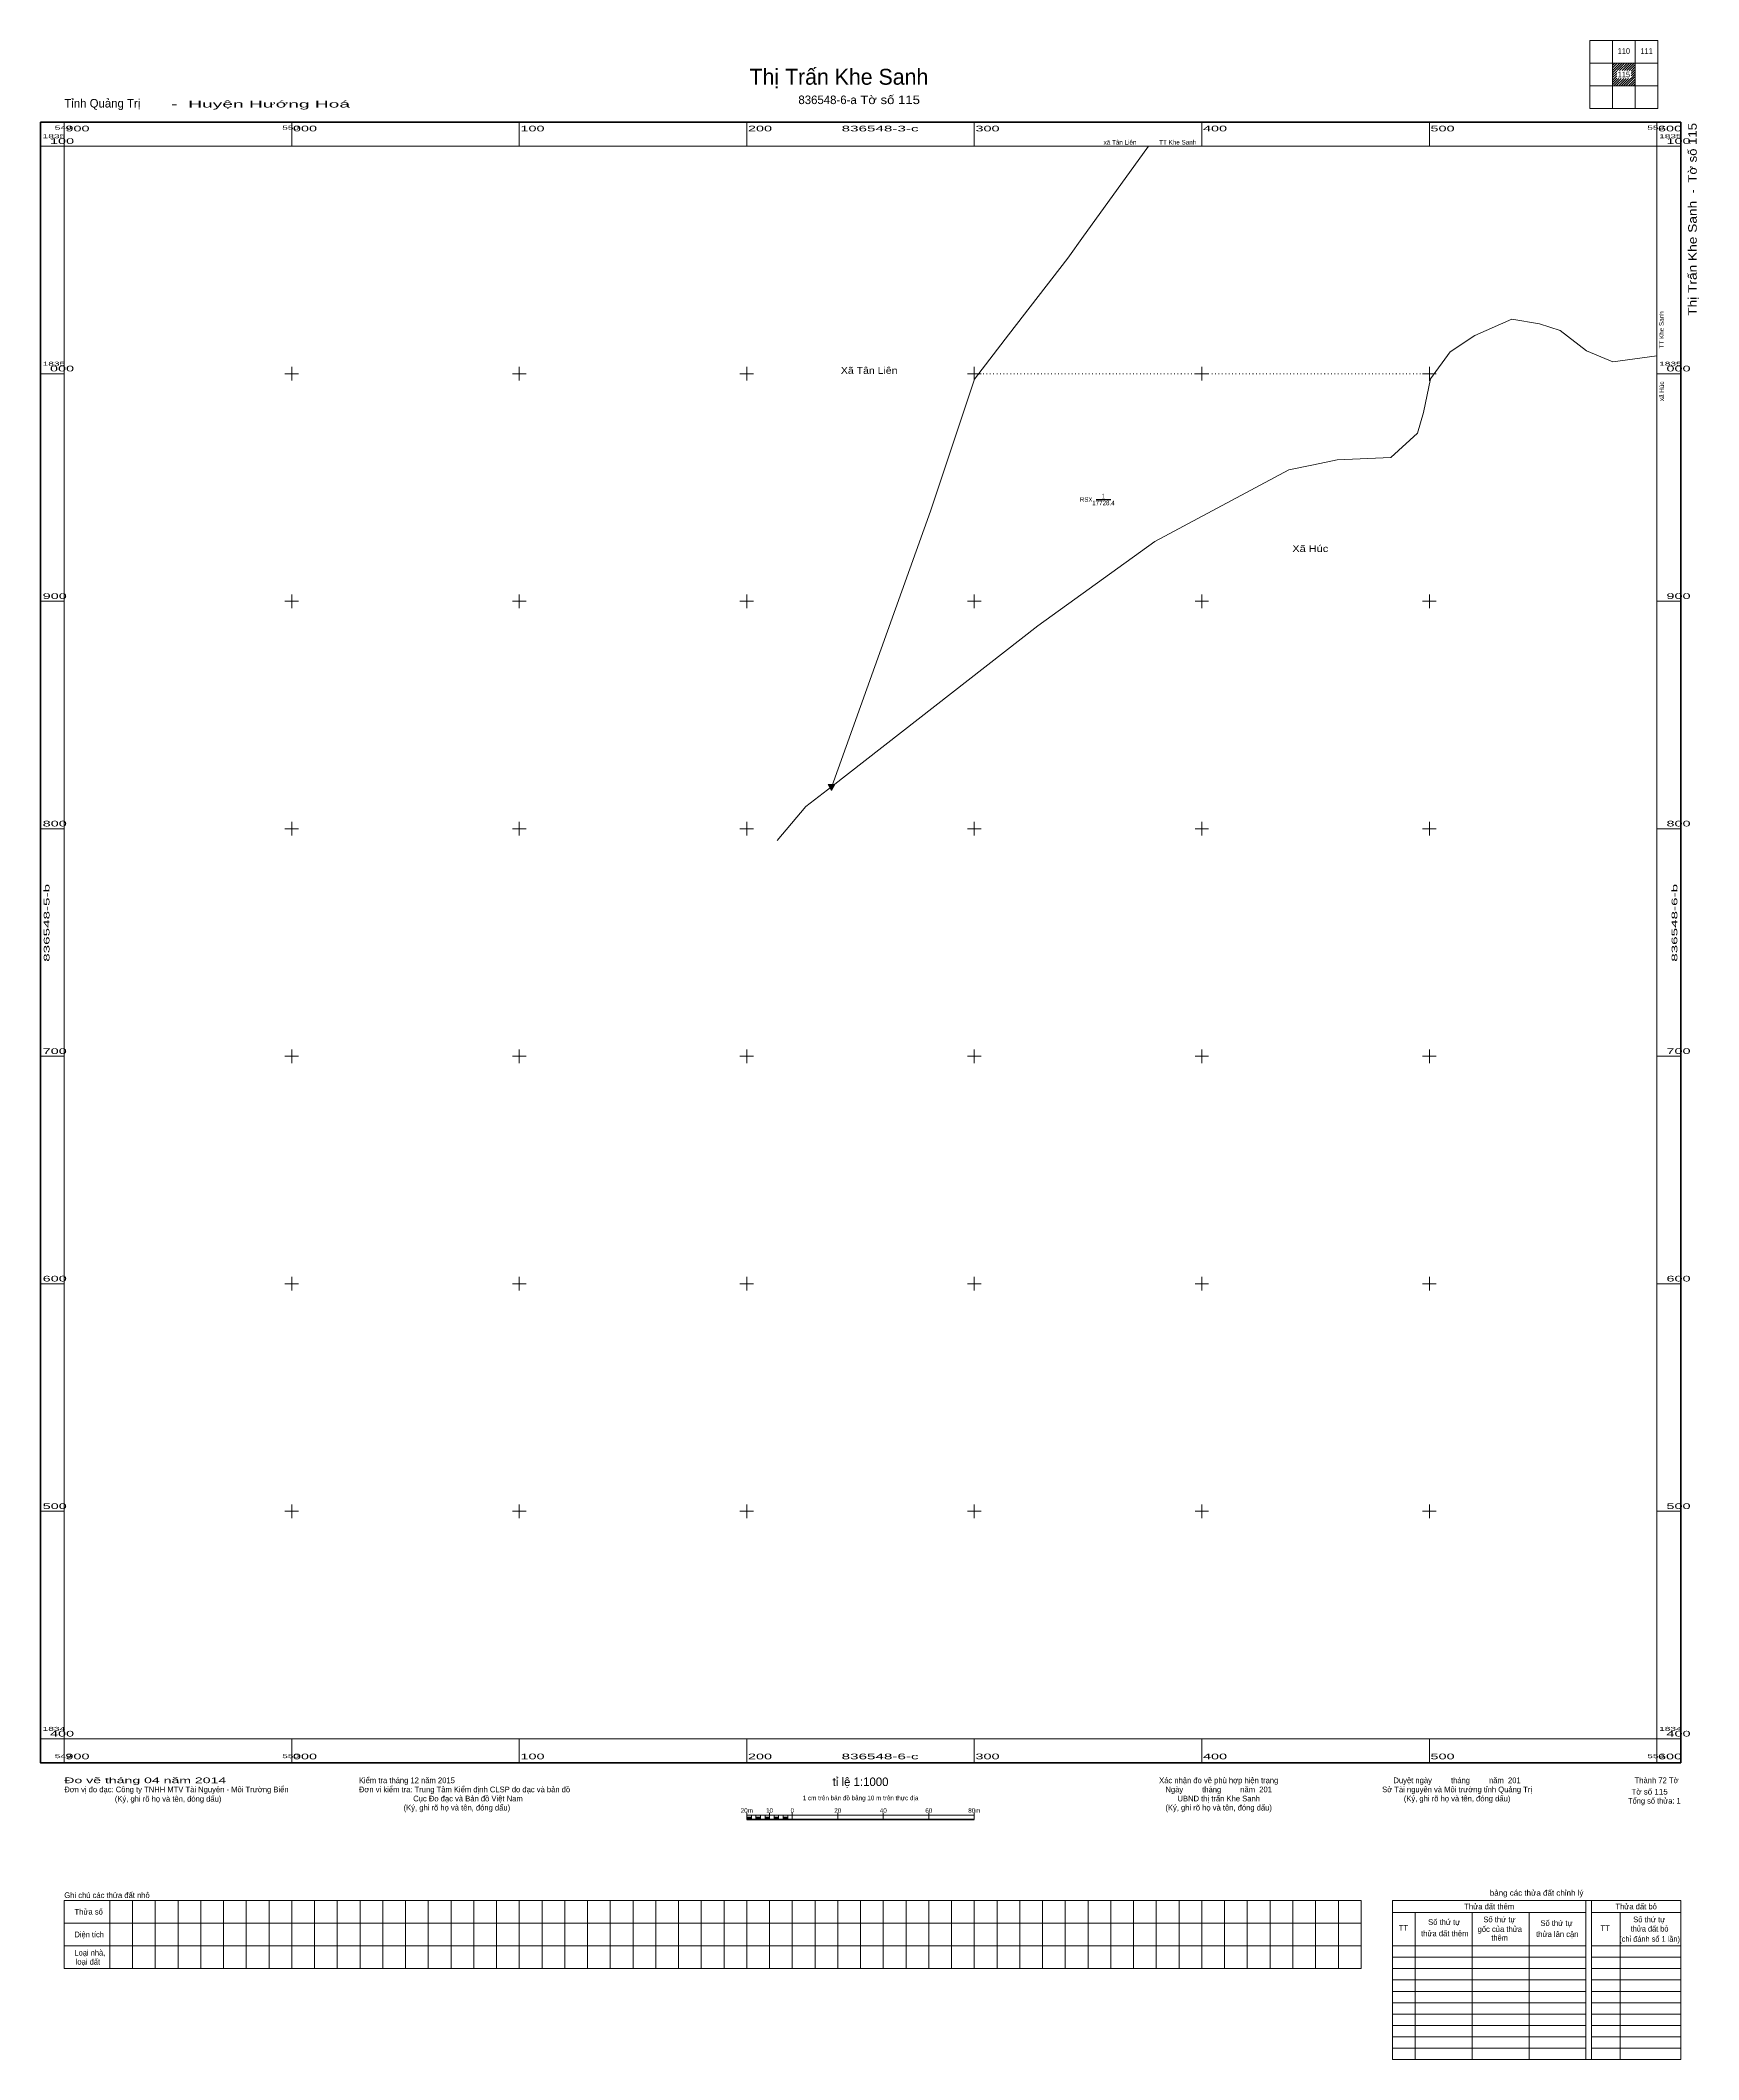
# Model space of a CAD drawing. Header units: metres. Extents: x 549890 to 550618, y 1834259 to 1835146.
import ezdxf
from ezdxf.enums import TextEntityAlignment as Align

# ---------------------------------------------------------------- set-up
doc = ezdxf.new("R2010")
doc.units = ezdxf.units.M
doc.linetypes.add('DOTTED', pattern=[1.5, 0.3, -1.2])
for name, color, linetype, lineweight in [('13', 7, 'Continuous', 25), ('24', 7, 'DOTTED', 13), ('46', 7, 'Continuous', 13), ('63', 7, 'Continuous', 13)]:
    doc.layers.add(name, color=color, linetype=linetype, lineweight=lineweight)
for name, color, linetype in [('15', 7, 'Continuous'), ('28', 7, 'Continuous'), ('48', 7, 'Continuous')]:
    doc.layers.add(name, color=color, linetype=linetype)

msp = doc.modelspace()

# ---------------------------------------------------------------- hatches: boundary and pattern name
at = {"layer": '46'}
msp.add_hatch(color=256, dxfattribs=at).paths.add_polyline_path([(550235.7, 1834819.42), (550238.7, 1834819.42), (550237.2, 1834816.82)])
at = {"layer": '63'}
for points in [[(550200, 1834364.5), (550200, 1834365.5), (550202, 1834365.5), (550202, 1834364.5)], [(550204, 1834364.5), (550204, 1834365.5), (550206, 1834365.5), (550206, 1834364.5)], [(550208, 1834364.5), (550208, 1834365.5), (550210, 1834365.5), (550210, 1834364.5)], [(550212, 1834364.5), (550212, 1834365.5), (550214, 1834365.5), (550214, 1834364.5)], [(550216, 1834364.5), (550216, 1834365.5), (550218, 1834365.5), (550218, 1834364.5)]]:
    msp.add_hatch(color=256, dxfattribs=at).paths.add_polyline_path(points)

# ---------------------------------------------------------------- linework, layer by layer
at = {"layer": '13'}
msp.add_line((550353.5, 1834944.71), (550360.03, 1834944.71), dxfattribs=at)
at = {"layer": '24'}
for p in [(550300.84, 1835000), (550500, 1834995.35)]:
    msp.add_line(p, (550500, 1835000), dxfattribs=at)
at = {"layer": '46'}
msp.add_line((550366.35, 1835085.84), (550376.54, 1835100), dxfattribs=at)
for points in [[(550315.06, 1835017.03), (550341.1, 1835050.75), (550348.04, 1835060.39), (550366.35, 1835085.84)], [(550600, 1835007.81), (550580.64, 1835005.21), (550569.06, 1835010.06), (550557.56, 1835019.02), (550548.43, 1835021.9), (550536.2, 1835023.92), (550520.03, 1835016.85), (550509.11, 1835009.6), (550500.49, 1834997.69), (550497.4, 1834982.95), (550494.74, 1834973.92), (550483.07, 1834963.24), (550459.54, 1834962.08), (550449.14, 1834959.99)], [(550237.3, 1834818.52), (550280.68, 1834939.51), (550300.02, 1834997.55), (550315.06, 1835017.03)], [(550237.3, 1834818.52), (550327.92, 1834889.23), (550379.4, 1834926.25), (550438.22, 1834957.8), (550449.14, 1834959.99)], [(550213.4, 1834794.9), (550225.99, 1834809.83), (550237.3, 1834818.52)]]:
    msp.add_lwpolyline(points, dxfattribs=at)
msp.add_lwpolyline([(550235.7, 1834819.42), (550238.7, 1834819.42), (550237.2, 1834816.82)], close=True, dxfattribs=at)
at = {"layer": '63'}
for p, q in [((550580.5, 1835116.5), (550580.5, 1835146.5)), ((550590.5, 1835116.5), (550590.5, 1835146.5)), ((550600.5, 1835136.5), (550570.5, 1835136.5)), ((550580.5, 1835136.49), (550580.51, 1835136.5)), ((550580.5, 1835135.43), (550581.57, 1835136.5)), ((550580.5, 1835134.37), (550582.63, 1835136.5)), ((550580.5, 1835133.31), (550583.69, 1835136.5)), ((550580.5, 1835132.25), (550584.75, 1835136.5)), ((550580.5, 1835131.18), (550582.34, 1835133.02)), ((550580.5, 1835130.12), (550582.34, 1835131.96)), ((550580.5, 1835129.06), (550582.34, 1835130.9)), ((550580.5, 1835128), (550582.34, 1835129.84)), ((550580.5, 1835126.94), (550583.31, 1835129.75)), ((550581.12, 1835126.5), (550584.37, 1835129.75)), ((550582.18, 1835126.5), (550585.43, 1835129.75)), ((550582.57, 1835133.25), (550585.82, 1835136.5)), ((550583.24, 1835126.5), (550586.49, 1835129.75)), ((550583.63, 1835133.25), (550586.88, 1835136.5)), ((550584.3, 1835126.5), (550587.55, 1835129.75)), ((550584.69, 1835133.25), (550587.94, 1835136.5)), ((550585.36, 1835126.5), (550588.61, 1835129.75)), ((550585.75, 1835133.25), (550589, 1835136.5)), ((550586.42, 1835126.5), (550590.5, 1835130.58)), ((550586.81, 1835133.25), (550590.06, 1835136.5)), ((550587.48, 1835126.5), (550590.5, 1835129.52)), ((550587.87, 1835133.25), (550590.5, 1835135.88)), ((550588.54, 1835126.5), (550590.5, 1835128.46)), ((550588.66, 1835132.98), (550590.5, 1835134.82)), ((550588.66, 1835131.92), (550590.5, 1835133.76)), ((550588.66, 1835130.86), (550590.5, 1835132.7)), ((550588.66, 1835129.8), (550590.5, 1835131.64)), ((550600.5, 1835126.5), (550570.5, 1835126.5)), ((550589.6, 1835126.5), (550590.5, 1835127.4)), ((549900, 1835100), (549900, 1835110.5)), ((550000, 1835100), (550000, 1835110.5)), ((550100, 1835100), (550100, 1835110.5)), ((550200, 1835100), (550200, 1835110.5)), ((550300, 1835100), (550300, 1835110.5)), ((550400, 1835100), (550400, 1835110.5)), ((550500, 1835100), (550500, 1835110.5)), ((550600, 1835100), (550600, 1835110.5)), ((549900, 1835100), (549889.5, 1835100)), ((550600, 1835100), (550610.5, 1835100)), ((549900, 1835000), (549889.5, 1835000)), ((549997, 1835000), (550003, 1835000)), ((550000, 1834997), (550000, 1835003)), ((550097, 1835000), (550103, 1835000)), ((550100, 1834997), (550100, 1835003)), ((550197, 1835000), (550203, 1835000)), ((550200, 1834997), (550200, 1835003)), ((550297, 1835000), (550303, 1835000)), ((550300, 1834997), (550300, 1835003)), ((550397, 1835000), (550403, 1835000)), ((550400, 1834997), (550400, 1835003)), ((550497, 1835000), (550503, 1835000)), ((550500, 1834997), (550500, 1835003)), ((550600, 1835000), (550610.5, 1835000)), ((549900, 1834900), (549889.5, 1834900)), ((549997, 1834900), (550003, 1834900)), ((550000, 1834897), (550000, 1834903)), ((550097, 1834900), (550103, 1834900)), ((550100, 1834897), (550100, 1834903)), ((550197, 1834900), (550203, 1834900)), ((550200, 1834897), (550200, 1834903)), ((550297, 1834900), (550303, 1834900)), ((550300, 1834897), (550300, 1834903)), ((550397, 1834900), (550403, 1834900)), ((550400, 1834897), (550400, 1834903)), ((550497, 1834900), (550503, 1834900)), ((550500, 1834897), (550500, 1834903)), ((550600, 1834900), (550610.5, 1834900)), ((549900, 1834800), (549889.5, 1834800)), ((549997, 1834800), (550003, 1834800)), ((550000, 1834797), (550000, 1834803)), ((550097, 1834800), (550103, 1834800)), ((550100, 1834797), (550100, 1834803)), ((550197, 1834800), (550203, 1834800)), ((550200, 1834797), (550200, 1834803)), ((550297, 1834800), (550303, 1834800)), ((550300, 1834797), (550300, 1834803)), ((550397, 1834800), (550403, 1834800)), ((550400, 1834797), (550400, 1834803)), ((550497, 1834800), (550503, 1834800)), ((550500, 1834797), (550500, 1834803)), ((550600, 1834800), (550610.5, 1834800)), ((550000, 1834697), (550000, 1834703)), ((550100, 1834697), (550100, 1834703)), ((550200, 1834697), (550200, 1834703)), ((550300, 1834697), (550300, 1834703)), ((550400, 1834697), (550400, 1834703)), ((550500, 1834697), (550500, 1834703)), ((549900, 1834700), (549889.5, 1834700)), ((549997, 1834700), (550003, 1834700)), ((550097, 1834700), (550103, 1834700)), ((550197, 1834700), (550203, 1834700)), ((550297, 1834700), (550303, 1834700)), ((550397, 1834700), (550403, 1834700)), ((550497, 1834700), (550503, 1834700)), ((550600, 1834700), (550610.5, 1834700)), ((549900, 1834600), (549889.5, 1834600)), ((549997, 1834600), (550003, 1834600)), ((550000, 1834597), (550000, 1834603)), ((550097, 1834600), (550103, 1834600)), ((550100, 1834597), (550100, 1834603)), ((550197, 1834600), (550203, 1834600)), ((550200, 1834597), (550200, 1834603)), ((550297, 1834600), (550303, 1834600)), ((550300, 1834597), (550300, 1834603)), ((550397, 1834600), (550403, 1834600)), ((550400, 1834597), (550400, 1834603)), ((550497, 1834600), (550503, 1834600)), ((550500, 1834597), (550500, 1834603)), ((550600, 1834600), (550610.5, 1834600)), ((549900, 1834500), (549889.5, 1834500)), ((549997, 1834500), (550003, 1834500)), ((550000, 1834497), (550000, 1834503)), ((550097, 1834500), (550103, 1834500)), ((550100, 1834497), (550100, 1834503)), ((550197, 1834500), (550203, 1834500)), ((550200, 1834497), (550200, 1834503)), ((550297, 1834500), (550303, 1834500)), ((550300, 1834497), (550300, 1834503)), ((550397, 1834500), (550403, 1834500)), ((550400, 1834497), (550400, 1834503)), ((550497, 1834500), (550503, 1834500)), ((550500, 1834497), (550500, 1834503)), ((550600, 1834500), (550610.5, 1834500)), ((549900, 1834400), (549889.5, 1834400)), ((549900, 1834400), (549900, 1834389.5)), ((550000, 1834400), (550000, 1834389.5)), ((550100, 1834400), (550100, 1834389.5)), ((550200, 1834400), (550200, 1834389.5)), ((550300, 1834400), (550300, 1834389.5)), ((550400, 1834400), (550400, 1834389.5)), ((550500, 1834400), (550500, 1834389.5)), ((550600, 1834400), (550600, 1834389.5)), ((550600, 1834400), (550610.5, 1834400)), ((550200, 1834364.5), (550200, 1834367.5)), ((550200, 1834366.5), (550300, 1834366.5)), ((550202, 1834364.5), (550202, 1834366.5)), ((550204, 1834364.5), (550204, 1834366.5)), ((550206, 1834364.5), (550206, 1834366.5)), ((550208, 1834364.5), (550208, 1834366.5)), ((550210, 1834364.5), (550210, 1834367.5)), ((550210, 1834364.5), (550210, 1834366.5)), ((550212, 1834364.5), (550212, 1834366.5)), ((550214, 1834364.5), (550214, 1834366.5)), ((550216, 1834364.5), (550216, 1834366.5)), ((550218, 1834364.5), (550218, 1834366.5)), ((550220, 1834364.5), (550220, 1834367.5)), ((550240, 1834364.5), (550240, 1834367.5)), ((550260, 1834364.5), (550260, 1834367.5)), ((550280, 1834364.5), (550280, 1834367.5)), ((550300, 1834364.5), (550300, 1834367.5)), ((549920, 1834329), (549920, 1834299)), ((549930, 1834329), (549930, 1834299)), ((549940, 1834329), (549940, 1834299)), ((549950, 1834329), (549950, 1834299)), ((549960, 1834329), (549960, 1834299)), ((549970, 1834329), (549970, 1834299)), ((549980, 1834329), (549980, 1834299)), ((549990, 1834329), (549990, 1834299)), ((550000, 1834329), (550000, 1834299)), ((550010, 1834329), (550010, 1834299)), ((550020, 1834329), (550020, 1834299)), ((550030, 1834329), (550030, 1834299)), ((550040, 1834329), (550040, 1834299)), ((550050, 1834329), (550050, 1834299)), ((550060, 1834329), (550060, 1834299)), ((550070, 1834329), (550070, 1834299)), ((550080, 1834329), (550080, 1834299)), ((550090, 1834329), (550090, 1834299)), ((550100, 1834329), (550100, 1834299)), ((550110, 1834329), (550110, 1834299)), ((550120, 1834329), (550120, 1834299)), ((550130, 1834329), (550130, 1834299)), ((550140, 1834329), (550140, 1834299)), ((550150, 1834329), (550150, 1834299)), ((550160, 1834329), (550160, 1834299)), ((550170, 1834329), (550170, 1834299)), ((550180, 1834329), (550180, 1834299)), ((550190, 1834329), (550190, 1834299)), ((550200, 1834329), (550200, 1834299)), ((550210, 1834329), (550210, 1834299)), ((550220, 1834329), (550220, 1834299)), ((550230, 1834329), (550230, 1834299)), ((550240, 1834329), (550240, 1834299)), ((550250, 1834329), (550250, 1834299)), ((550260, 1834329), (550260, 1834299)), ((550270, 1834329), (550270, 1834299)), ((550280, 1834329), (550280, 1834299)), ((550290, 1834329), (550290, 1834299)), ((550300, 1834329), (550300, 1834299)), ((550310, 1834329), (550310, 1834299)), ((550320, 1834329), (550320, 1834299)), ((550330, 1834329), (550330, 1834299)), ((550340, 1834329), (550340, 1834299)), ((550350, 1834329), (550350, 1834299)), ((550360, 1834329), (550360, 1834299)), ((550370, 1834329), (550370, 1834299)), ((550380, 1834329), (550380, 1834299)), ((550390, 1834329), (550390, 1834299)), ((550400, 1834329), (550400, 1834299)), ((550410, 1834329), (550410, 1834299)), ((550420, 1834329), (550420, 1834299)), ((550430, 1834329), (550430, 1834299)), ((550440, 1834329), (550440, 1834299)), ((550450, 1834329), (550450, 1834299)), ((550460, 1834329), (550460, 1834299)), ((550470, 1834329), (550470, 1834299)), ((550483.84, 1834329), (550610.5, 1834329)), ((550483.84, 1834329), (550483.84, 1834259)), ((550483.84, 1834323.63), (550568.84, 1834323.63)), ((550493.84, 1834323.63), (550493.84, 1834259)), ((550518.84, 1834323.63), (550518.84, 1834259)), ((550543.84, 1834323.63), (550543.84, 1834259)), ((550568.84, 1834329), (550568.84, 1834259)), ((550571.34, 1834329), (550571.34, 1834259)), ((550571.34, 1834323.63), (550610.5, 1834323.63)), ((550583.84, 1834323.63), (550583.84, 1834259)), ((550610.5, 1834329), (550610.5, 1834259)), ((549900, 1834319), (550470, 1834319)), ((549900, 1834309), (550470, 1834309)), ((550483.84, 1834309), (550568.84, 1834309)), ((550483.84, 1834304), (550568.84, 1834304)), ((550571.34, 1834309), (550610.5, 1834309)), ((550571.34, 1834304), (550610.5, 1834304)), ((550483.84, 1834299), (550568.84, 1834299)), ((550483.84, 1834294), (550568.84, 1834294)), ((550571.34, 1834299), (550610.5, 1834299)), ((550571.34, 1834294), (550610.5, 1834294)), ((550483.84, 1834289), (550568.84, 1834289)), ((550571.34, 1834289), (550610.5, 1834289)), ((550483.84, 1834284), (550568.84, 1834284)), ((550483.84, 1834279), (550568.84, 1834279)), ((550571.34, 1834284), (550610.5, 1834284)), ((550610.5, 1834279), (550571.34, 1834279)), ((550483.84, 1834274), (550568.84, 1834274)), ((550483.84, 1834269), (550568.84, 1834269)), ((550571.34, 1834274), (550610.5, 1834274)), ((550610.5, 1834269), (550571.34, 1834269)), ((550483.84, 1834264), (550568.84, 1834264)), ((550483.84, 1834259), (550568.84, 1834259)), ((550568.84, 1834259), (550571.34, 1834259)), ((550571.34, 1834264), (550610.5, 1834264)), ((550610.5, 1834259), (550571.34, 1834259))]:
    msp.add_line(p, q, dxfattribs=at)
at = {"layer": '63', "lineweight": 53}
msp.add_line((550200, 1834364.5), (550300, 1834364.5), dxfattribs=at)
at = {"layer": '63'}
for points in [[(550600.5, 1835116.5), (550570.5, 1835116.5), (550570.5, 1835146.5), (550600.5, 1835146.5)], [(549900, 1835100), (550600, 1835100), (550600, 1834400), (549900, 1834400)], [(550200, 1834364.5), (550200, 1834365.5), (550202, 1834365.5), (550202, 1834364.5)], [(550204, 1834364.5), (550204, 1834365.5), (550206, 1834365.5), (550206, 1834364.5)], [(550208, 1834364.5), (550208, 1834365.5), (550210, 1834365.5), (550210, 1834364.5)], [(550212, 1834364.5), (550212, 1834365.5), (550214, 1834365.5), (550214, 1834364.5)], [(550216, 1834364.5), (550216, 1834365.5), (550218, 1834365.5), (550218, 1834364.5)]]:
    msp.add_lwpolyline(points, close=True, dxfattribs=at)
at = {"layer": '63', "lineweight": 158}
msp.add_lwpolyline([(549889.5, 1835110.5), (550610.5, 1835110.5), (550610.5, 1834389.5), (549889.5, 1834389.5)], close=True, dxfattribs=at)
at = {"layer": '63'}
msp.add_lwpolyline([(550470, 1834299), (549900, 1834299), (549900, 1834329), (550470, 1834329)], dxfattribs=at)

# ---------------------------------------------------------------- texts
at = {"layer": '13', "width": 0.8}
msp.add_text('RSX ', height=2, dxfattribs=at).set_placement((550352.67, 1834943.7), align=Align.RIGHT)
at = {"layer": '13'}
for s, width, p in [('17728.4', 0.85, (550356.76, 1834942.19)), ('1', 0.7, (550356.74, 1834945.21))]:
    msp.add_text(s, height=2, dxfattribs=dict(at, width=width)).set_placement(p, align=Align.CENTER)
at = {"layer": '15'}
for s, p in [('UBND thị trấn quản lý', (550352.75, 1834943.96)), ('Khối 6', (550352.74, 1834943.84)), ('Khối 6', (550352.74, 1834943.72))]:
    msp.add_text(s, height=0.1, dxfattribs=at).set_placement(p, align=Align.CENTER)
for s, width, p in [('RSX', 0.9, (550352.75, 1834944.08)), ('1', 0.65, (550352.76, 1834944.2))]:
    msp.add_text(s, height=0.1, dxfattribs=dict(at, width=width)).set_placement(p, align=Align.CENTER)
at = {"layer": '28'}
for s, rotation, p in [('xã Tân Liên             TT Khe Sanh', 0.083, (550377.19, 1835100.71)), ('xã Húc                   TT Khe Sanh', 90.141, (550603.05, 1835007.69))]:
    msp.add_text(s, height=2, rotation=rotation, dxfattribs=at).set_placement(p, align=Align.CENTER)
at = {"layer": '48'}
for s, width, p in [('Xã Tân Liên', 1.15, (550253.79, 1834999.94)), ('Xã Húc', 1.2, (550447.67, 1834921.62))]:
    msp.add_text(s, height=3, dxfattribs=dict(at, width=width)).set_placement(p, align=Align.CENTER)
at = {"layer": '63'}
for s, height, width, p in [('110', 2.5, 0.95, (550585.5, 1835140.57)), ('111', 2.5, 0.85, (550595.5, 1835140.57)), ('115', 2.5, 0.95, (550585.5, 1835130.25)), ('Tờ số 115', 3.75, 1.15, (550262.99, 1835118.5)), ('836548-3-c', 2.5, 2, (550258.59, 1835106.5)), ('836548-6-c', 2.5, 2, (550258.59, 1834391)), ('20m', 2, 0.95, (550200, 1834367.5)), ('10', 2, 0.95, (550209.99, 1834367.5)), ('0', 2, 0.9, (550220, 1834367.5)), ('20', 2, 0.95, (550239.99, 1834367.5)), ('40', 2, 0.95, (550259.99, 1834367.5)), ('60', 2, 0.95, (550279.99, 1834367.5)), ('80m', 2, 0.95, (550300, 1834367.5)), ('bảng các thửa đất chỉnh lý', 2.5, 1.05, (550547.15, 1834331.02)), ('thêm', 2.5, 0.95, (550530.88, 1834311.34)), ('(chỉ đánh số 1 lần)', 2.5, 0.85, (550596.83, 1834310.77)), ('thửa đất bỏ', 2.5, 0.85, (550596.82, 1834315.28))]:
    msp.add_text(s, height=height, dxfattribs=dict(at, width=width)).set_placement(p, align=Align.CENTER)
for s, height, p in [('Thị Trấn Khe Sanh', 7, (550240.48, 1835127)), ('836548-6-a', 3.75, (550235.5, 1835118.5)), ('tỉ lệ 1:1000', 3.75, (550250, 1834379.25)), ('Xác nhận đo vẽ phù hợp hiện trạng', 2.5, (550407.41, 1834380.5)), ('Duyệt ngày         tháng         năm  201', 2.5, (550512.19, 1834380.5)), ('(Ký, ghi rõ họ và tên, đóng dấu)', 2.5, (549945.64, 1834372.38)), ('1 cm trên bản đồ bằng 10 m trên thực địa', 2, (550249.99, 1834373)), ('Ngày         tháng         năm  201', 2.5, (550407.41, 1834376.5)), ('UBND thị trấn Khe Sanh', 2.5, (550407.41, 1834372.5)), ('Sở Tài nguyên và Môi trường tỉnh Quảng Trị', 2.5, (550512.19, 1834376.5)), ('(Ký, ghi rõ họ và tên, đóng dấu)', 2.5, (550512.19, 1834372.5)), ('(Ký, ghi rõ họ và tên, đóng dấu)', 2.5, (550407.4, 1834368.5)), ('Số thứ tự', 2.5, (550506.54, 1834318.22)), ('Thửa đất thêm', 2.5, (550526.32, 1834325.06)), ('Số thứ tự', 2.5, (550530.8, 1834319.36)), ('Số thứ tự', 2.5, (550555.89, 1834317.76)), ('Thửa đất bỏ', 2.5, (550590.9, 1834325.06)), ('Số thứ tự', 2.5, (550596.65, 1834319.36)), ('TT', 2.5, (550488.63, 1834315.64)), ('thửa đất thêm', 2.5, (550506.77, 1834313.2)), ('gốc của thửa', 2.5, (550530.97, 1834315.11)), ('thửa lân cận', 2.5, (550556.25, 1834312.9)), ('TT', 2.5, (550577.23, 1834315.52))]:
    msp.add_text(s, height=height, dxfattribs=at).set_placement(p, align=Align.CENTER)
for s, height, p in [('Tỉnh Quảng Trị', 3.75, (549900, 1835117)), ('Kiểm tra tháng 12 năm 2015', 2.5, (550029.5, 1834380.5)), ('Đơn vị đo đạc: Công ty TNHH MTV Tài Nguyên - Môi Trường Biển', 2.5, (549900, 1834376.5)), ('Đơn vi kiểm tra: Trung Tâm Kiểm định CLSP đo đạc và bản đồ', 2.5, (550029.5, 1834376.5)), ('Cục Đo đạc và Bản đồ Việt Nam', 2.5, (550053.37, 1834372.5)), ('(Ký, ghi rõ họ và tên, đóng dấu)', 2.5, (550049.16, 1834368.5)), ('Ghi chú các thửa đất nhỏ', 2.5, (549900, 1834330)), ('Thửa số', 2.5, (549904.5, 1834322.75)), ('loại đất', 2.5, (549905, 1834300.75))]:
    msp.add_text(s, height=height, dxfattribs=at).set_placement(p)
for s, height, width, p in [('  -  Huyện Hướng Hoá', 3, 2.1, (549942.32, 1835117)), ('1835', 1.75, 1.9, (549890.5, 1835103.5)), ('900', 2.5, 1.9, (549900.5, 1835106.5)), ('000', 2.5, 1.9, (550000.5, 1835106.5)), ('100', 2.5, 1.9, (550100.5, 1835106.5)), ('200', 2.5, 1.9, (550200.5, 1835106.5)), ('300', 2.5, 1.9, (550300.5, 1835106.5)), ('400', 2.5, 1.9, (550400.5, 1835106.5)), ('500', 2.5, 1.9, (550500.5, 1835106.5)), ('600', 2.5, 1.9, (550600.5, 1835106.5)), ('1835', 1.75, 1.9, (550601, 1835103.5)), ('1835', 1.75, 1.9, (549890.5, 1835003.5)), ('1835', 1.75, 1.9, (550601, 1835003.5)), ('900', 2.5, 1.9, (549890.5, 1834901)), ('800', 2.5, 1.9, (549890.5, 1834801)), ('700', 2.5, 1.9, (549890.5, 1834701)), ('600', 2.5, 1.9, (549890.5, 1834601)), ('500', 2.5, 1.9, (549890.5, 1834501)), ('1834', 1.75, 1.9, (549890.5, 1834403.5)), ('1834', 1.75, 1.9, (550601, 1834403.5)), ('900', 2.5, 1.9, (549900.5, 1834391)), ('000', 2.5, 1.9, (550000.5, 1834391)), ('100', 2.5, 1.9, (550100.5, 1834391)), ('200', 2.5, 1.9, (550200.5, 1834391)), ('300', 2.5, 1.9, (550300.5, 1834391)), ('400', 2.5, 1.9, (550400.5, 1834391)), ('500', 2.5, 1.9, (550500.5, 1834391)), ('600', 2.5, 1.9, (550600.5, 1834391)), ('Đo vẽ tháng 04 năm 2014', 2.5, 1.85, (549900, 1834380.5)), ('Diện tích', 2.5, 0.95, (549904.5, 1834312.75)), ('Loại nhà,', 2.5, 0.95, (549904.5, 1834304.75))]:
    msp.add_text(s, height=height, dxfattribs=dict(at, width=width)).set_placement(p)
for s, height, width, p in [('100', 2.5, 1.9, (549904.32, 1835101)), ('549', 1.75, 1.9, (549903.22, 1835107.25)), ('550', 1.75, 1.9, (550003.22, 1835107.25)), ('550', 1.75, 1.9, (550603.22, 1835107.25)), ('100', 2.5, 1.9, (550614.82, 1835101)), ('000', 2.5, 1.9, (549904.32, 1835001)), ('000', 2.5, 1.9, (550614.82, 1835001)), ('900', 2.5, 1.9, (550614.82, 1834901)), ('800', 2.5, 1.9, (550614.82, 1834801)), ('700', 2.5, 1.9, (550614.82, 1834701)), ('600', 2.5, 1.9, (550614.82, 1834601)), ('500', 2.5, 1.9, (550614.82, 1834501)), ('400', 2.5, 1.9, (549904.32, 1834401)), ('400', 2.5, 1.9, (550614.82, 1834401)), ('549', 1.75, 1.9, (549903.22, 1834391.5)), ('550', 1.75, 1.9, (550003.22, 1834391.5)), ('550', 1.75, 1.9, (550603.22, 1834391.5)), ('Tổng số thửa: 1', 2.5, 0.95, (550610.5, 1834371.5)), ('Tờ số 115', 2.5, 1.05, (550604.79, 1834375.5))]:
    msp.add_text(s, height=height, dxfattribs=dict(at, width=width)).set_placement(p, align=Align.RIGHT)
for s, width, p in [('Tờ số 115', 1.15, (550617.53, 1835083.97)), (' - ', 0.95, (550617.53, 1835077.97))]:
    msp.add_text(s, height=3.75, rotation=90, dxfattribs=dict(at, width=width)).set_placement(p)
at = {"layer": '63', "width": 1.2}
msp.add_text('Thị Trấn Khe Sanh', height=3.75, rotation=90, dxfattribs=at).set_placement((550617.53, 1835075.98), align=Align.RIGHT)
at = {"layer": '63', "width": 2}
for s, p in [('836548-5-b', (549893.5, 1834758.63)), ('836548-6-b', (550609, 1834758.63))]:
    msp.add_text(s, height=2.5, rotation=90, dxfattribs=at).set_placement(p, align=Align.CENTER)
at = {"layer": '63'}
msp.add_text('Thành 72 Tờ', height=2.5, dxfattribs=at).set_placement((550609.53, 1834380.5), align=Align.RIGHT)

doc.saveas('drawing.dxf')
